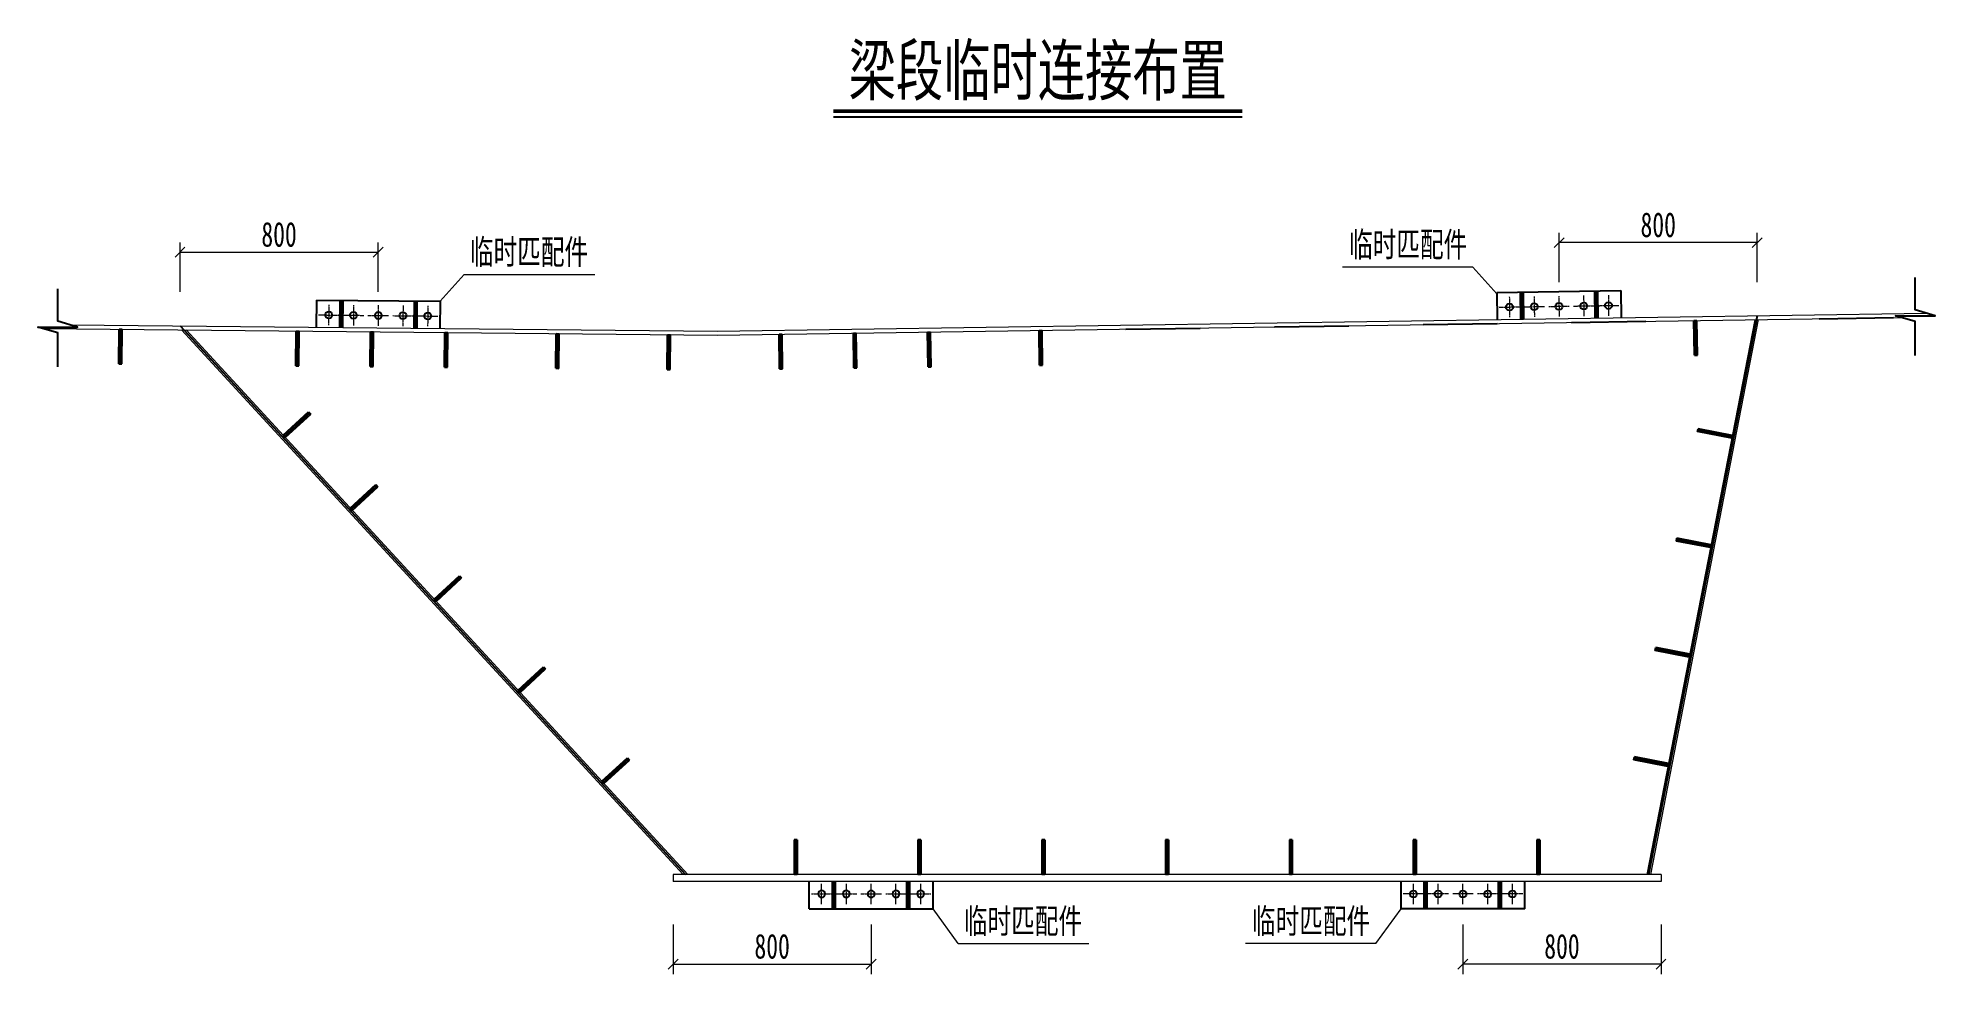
# Model space of a CAD drawing. Header units: millimetres. Extents: x 144887 to 156007, y -97691 to -90952.
# Drawn here: x 146638 to 154301, y -97691 to -93910 of the extents above; entities that cross this region are included whole.
import ezdxf
from ezdxf.enums import TextEntityAlignment as Align

# ---------------------------------------------------------------- set-up
doc = ezdxf.new("R2010")
doc.units = ezdxf.units.MM
doc.linetypes.add('CENTER2', pattern=[28.575, 19.05, -3.175, 3.175, -3.175])
doc.layers.get('Defpoints').update_dxf_attribs({"color": 8})
for name, color, linetype, lineweight in [('中心线', 2, 'CENTER2', 15), ('文字', 7, 'Continuous', 15), ('标注线及字体', 2, 'Continuous', 15), ('细实线', 4, 'Continuous', 15), ('钢板粗线', 1, 'Continuous', 25), ('钢板细线', 6, 'Continuous', 15)]:
    doc.layers.add(name, color=color, linetype=linetype, lineweight=lineweight)
doc.styles.add('111', font='', dxfattribs={"width": 0.7})
doc.styles.add('BM_Dim', font='', dxfattribs={"width": 0.85})
doc.styles.get('111').set_extended_font_data('仿宋_GB2312')
doc.styles.get('BM_Dim').set_extended_font_data('仿宋_GB2312')
doc.dimstyles.new('200', dxfattribs={"dimscale": 0, "dimtxt": 2.5, "dimasz": 1, "dimexe": 1, "dimexo": 1, "dimgap": 0.6, "dimtad": 1, "dimdec": 0, "dimdsep": 46, "dimtxsty": '111', "dimblk": 'OBLIQUE', "dimcen": 0, "dimclrd": 4, "dimclre": 4, "dimclrt": 4, "dimadec": 1, "dimazin": 2, "dimtfac": 1, "dimtdec": 0, "dimtix": 1, "dimtmove": 2, "dimatfit": 3, "dimfxl": 4, "dimfxlon": 1, "dimtolj": 1, "dimlwd": -1, "dimlwe": -1, "dimarcsym": 0})

msp = doc.modelspace()

# ---------------------------------------------------------------- texts
at = {"layer": '文字', "style": 'BM_Dim', "width": 0.7}
for p in [(152172.5, -94824.1), (151780.5, -97556.8)]:
    msp.add_text('临时匹配件', height=100, rotation=360, dxfattribs=at).set_placement(p, align=Align.BOTTOM_CENTER)
for p in [(148621.9, -94854.1), (150617, -97556.8)]:
    msp.add_text('临时匹配件', height=100, dxfattribs=at).set_placement(p, align=Align.BOTTOM_CENTER)
at = {"layer": '标注线及字体', "style": '111', "width": 0.7}
msp.add_text('梁段临时连接布置', height=200, dxfattribs=at).set_placement((150676.8, -94036.7), align=Align.MIDDLE)

# ---------------------------------------------------------------- blocks, each defined once
blk = doc.blocks.new('U型肋2')
at = {"layer": 'Defpoints'}
blk.add_line((89516.8, -40634.7), (89816.8, -40634.7), dxfattribs=at)
blk = doc.blocks.new('12-140加劲 无过焊孔')
at = {"layer": 'Defpoints'}
blk.add_line((38946.6, 32076.7), (38946.6, 32216.7), dxfattribs=at)
at = {"layer": '钢板粗线', "color": 7}
for p, q in [((38940.6, 32076.7), (38940.6, 32216.7)), ((38940.6, 32216.7), (38952.6, 32216.7)), ((38952.6, 32076.7), (38952.6, 32216.7)), ((38940.6, 32076.7), (38952.6, 32076.7))]:
    blk.add_line(p, q, dxfattribs=at)
blk = doc.blocks.new('14-160加劲 无过焊孔')
at = {"layer": 'Defpoints'}
blk.add_line((38609.4, 32076.7), (38609.4, 32216.7), dxfattribs=at)
at = {"layer": '钢板粗线', "color": 7}
for p, q in [((38603.4, 32076.7), (38603.4, 32216.7)), ((38603.4, 32216.7), (38615.4, 32216.7)), ((38615.4, 32076.7), (38615.4, 32216.7)), ((38603.4, 32076.7), (38615.4, 32076.7))]:
    blk.add_line(p, q, dxfattribs=at)
blk = doc.blocks.new('匹配件立面')
at = {"layer": 'Defpoints'}
for p, q in [((-150, 0), (-150, -110)), ((150, 0), (150, -110))]:
    blk.add_line(p, q, dxfattribs=at)
at = {"layer": '中心线', "ltscale": 0.3}
for p, q in [((-241.4, -60), (-158.6, -60)), ((-200, -18.6), (-200, -101.4)), ((-141.4, -60), (-58.6, -60)), ((-100, -18.6), (-100, -101.4)), ((-41.4, -60), (41.4, -60)), ((0, -18.6), (0, -101.4)), ((58.6, -60), (141.4, -60)), ((100, -18.6), (100, -101.4)), ((158.6, -60), (241.4, -60)), ((200, -18.6), (200, -101.4))]:
    blk.add_line(p, q, dxfattribs=at)
at = {"layer": '钢板粗线'}
for p, q in [((-250, 0), (250, 0)), ((-250, 0), (-250, -110)), ((-156, 0), (-156, -110)), ((-144, 0), (-144, -110)), ((144, 0), (144, -110)), ((156, 0), (156, -110)), ((250, 0), (250, -110))]:
    blk.add_line(p, q, dxfattribs=at)
for centre in [(-200, -60), (-100, -60), (0, -60), (100, -60), (200, -60)]:
    blk.add_circle(centre, 14, dxfattribs=at)
blk = doc.blocks.new('_Oblique')
at = {"color": 0, "linetype": 'ByBlock', "lineweight": -2}
blk.add_line((-0.5, -0.5), (0.5, 0.5), dxfattribs=at)
blk = doc.blocks.new('*D851')
at = {"layer": 'Defpoints', "color": 0}
for p in [(152782.6, -94736.7), (152782.6, -95043.7), (153582.6, -95031.7)]:
    blk.add_point(p, dxfattribs=at)
at = {"layer": '细实线', "color": 4}
for p, q in [((152782.6, -94896.7), (152782.6, -94696.7)), ((153582.6, -94896.7), (153582.6, -94696.7)), ((153582.6, -94736.7), (152782.6, -94736.7))]:
    blk.add_line(p, q, dxfattribs=at)
at = {"layer": '细实线', "color": 4, "xscale": 40, "yscale": 40, "zscale": 40, "rotation": 180}
blk.add_blockref('_Oblique', (152782.6, -94736.7), dxfattribs=at)
at = {"layer": '细实线', "color": 4, "xscale": 40, "yscale": 40, "zscale": 40}
blk.add_blockref('_Oblique', (153582.6, -94736.7), dxfattribs=at)
at = {"layer": '细实线', "color": 4, "insert": (153182.6, -94665.1), "char_height": 100, "attachment_point": 5, "style": '111'}
blk.add_mtext('\\A1;800', dxfattribs=at)
blk = doc.blocks.new('*D852')
at = {"layer": 'Defpoints', "color": 0}
for p in [(148012.3, -94775.5), (147212.3, -95072.9), (148012.3, -95081)]:
    blk.add_point(p, dxfattribs=at)
at = {"layer": '细实线', "color": 4}
for p, q in [((147212.3, -94935.5), (147212.3, -94735.5)), ((147212.3, -94775.5), (148012.3, -94775.5)), ((148012.3, -94935.5), (148012.3, -94735.5))]:
    blk.add_line(p, q, dxfattribs=at)
at = {"layer": '细实线', "color": 4, "xscale": 40, "yscale": 40, "zscale": 40, "rotation": 180}
blk.add_blockref('_Oblique', (147212.3, -94775.5), dxfattribs=at)
at = {"layer": '细实线', "color": 4, "xscale": 40, "yscale": 40, "zscale": 40}
blk.add_blockref('_Oblique', (148012.3, -94775.5), dxfattribs=at)
at = {"layer": '细实线', "color": 4, "insert": (147612.3, -94703.9), "char_height": 100, "attachment_point": 5, "style": '111'}
blk.add_mtext('\\A1;800', dxfattribs=at)
blk = doc.blocks.new('*D853')
at = {"layer": 'Defpoints', "color": 0}
for p in [(153193.8, -97317.2), (152393.8, -97427.2), (152393.8, -97650.8)]:
    blk.add_point(p, dxfattribs=at)
at = {"layer": '细实线', "color": 4}
for p, q in [((152393.8, -97490.8), (152393.8, -97690.8)), ((153193.8, -97490.8), (153193.8, -97690.8)), ((153193.8, -97650.8), (152393.8, -97650.8))]:
    blk.add_line(p, q, dxfattribs=at)
at = {"layer": '细实线', "color": 4, "xscale": 40, "yscale": 40, "zscale": 40, "rotation": 180}
blk.add_blockref('_Oblique', (152393.8, -97650.8), dxfattribs=at)
at = {"layer": '细实线', "color": 4, "xscale": 40, "yscale": 40, "zscale": 40}
blk.add_blockref('_Oblique', (153193.8, -97650.8), dxfattribs=at)
at = {"layer": '细实线', "color": 4, "insert": (152793.8, -97579.2), "char_height": 100, "attachment_point": 5, "style": '111'}
blk.add_mtext('\\A1;800', dxfattribs=at)
blk = doc.blocks.new('*D854')
at = {"layer": 'Defpoints', "color": 0}
for p in [(149203.8, -97317.2), (150003.8, -97427.2), (150003.8, -97650.8)]:
    blk.add_point(p, dxfattribs=at)
at = {"layer": '细实线', "color": 4}
for p, q in [((149203.8, -97490.8), (149203.8, -97690.8)), ((150003.8, -97490.8), (150003.8, -97690.8)), ((149203.8, -97650.8), (150003.8, -97650.8))]:
    blk.add_line(p, q, dxfattribs=at)
at = {"layer": '细实线', "color": 4, "xscale": 40, "yscale": 40, "zscale": 40, "rotation": 180}
blk.add_blockref('_Oblique', (149203.8, -97650.8), dxfattribs=at)
at = {"layer": '细实线', "color": 4, "xscale": 40, "yscale": 40, "zscale": 40}
blk.add_blockref('_Oblique', (150003.8, -97650.8), dxfattribs=at)
at = {"layer": '细实线', "color": 4, "insert": (149603.8, -97579.2), "char_height": 100, "attachment_point": 5, "style": '111'}
blk.add_mtext('\\A1;800', dxfattribs=at)

# ---------------------------------------------------------------- dimensions: what is measured, and where the dimension line sits
at = {"layer": '细实线'}
for base, p1, p2, picture, middle in [((152782.6, -94736.7), (153582.6, -95031.7), (152782.6, -95043.7), '*D851', (153182.6, -94665.1)), ((148012.3, -94775.5), (147212.3, -95072.9), (148012.3, -95081), '*D852', (147612.3, -94703.9)), ((152393.8, -97650.8), (153193.8, -97317.2), (152393.8, -97427.2), '*D853', (152793.8, -97579.2))]:
    dim = msp.add_linear_dim(base=base, p1=p1, p2=p2, dimstyle='200', override={"dimscale": 40, "dimblk": 'Oblique'}, dxfattribs=at)
    dim.commit()
    dim.dimension.update_dxf_attribs({"geometry": picture, "text_midpoint": middle})
dim = msp.add_linear_dim(base=(150003.8, -97650.8), p1=(149203.8, -97317.2), p2=(150003.8, -97427.2), angle=180, dimstyle='200', override={"dimscale": 40, "dimblk": 'Oblique'}, dxfattribs=at)
dim.commit()
dim.dimension.update_dxf_attribs({"geometry": '*D854', "text_midpoint": (149603.8, -97579.2)})

# ---------------------------------------------------------------- linework, layer by layer
msp.add_line((149851.1, -94229.2), (151502.4, -94229.2))
at = {"const_width": 14.4}
msp.add_lwpolyline([(149851.1, -94205.2), (151502.4, -94205.2)], dxfattribs=at)
for points in [[(146718.5, -95238.4), (146718.5, -95101.6), (146638.5, -95077.6), (146798.5, -95077.6), (146718.5, -95053.6), (146718.5, -95021.6), (146718.5, -94923.2)], [(154220.7, -95192.5), (154220.7, -95055.7), (154140.7, -95031.7), (154300.7, -95031.7), (154220.7, -95007.7), (154220.7, -94975.7), (154220.7, -94877.3)]]:
    msp.add_lwpolyline(points)
at = {"layer": 'Defpoints'}
for p, q in [((147212.3, -95072.9), (149253.8, -97289.2)), ((153582.6, -95031.7), (153143.8, -97289.2))]:
    msp.add_line(p, q, dxfattribs=at)
at = {"layer": '细实线'}
for p, q in [((152434.4, -94835.3), (151907.3, -94835.3)), ((152434.4, -94835.3), (152531, -94943.5)), ((148360, -94865.3), (148263.4, -94973.5)), ((148360, -94865.3), (148887.2, -94865.3)), ((150355.1, -97568), (150253.8, -97427.2)), ((152042.4, -97568), (152143.8, -97427.2)), ((150355.1, -97568), (150882.3, -97568)), ((152042.4, -97568), (151515.2, -97568))]:
    msp.add_line(p, q, dxfattribs=at)
at = {"layer": '钢板细线'}
for p, q in [((153572.3, -95047.8), (153136.6, -97289.2)), ((153586.6, -95047.6), (153150.9, -97289.2)), ((147217.6, -95089), (149244.2, -97289.2)), ((147236.8, -95089.2), (149263.3, -97289.2)), ((153193.8, -97289.2), (149203.8, -97289.2)), ((149203.8, -97289.2), (149203.8, -97317.2)), ((153193.8, -97289.2), (153193.8, -97317.2)), ((153193.8, -97317.2), (149203.8, -97317.2))]:
    msp.add_line(p, q, dxfattribs=at)
for points in [[(146657.7, -95083.4), (149382.6, -95110.7), (154164.7, -95038.9)], [(146768.1, -95068.5), (149382.6, -95094.7), (154266.3, -95021.4)]]:
    msp.add_lwpolyline(points, dxfattribs=at)

# ---------------------------------------------------------------- block references
at = {"layer": '细实线'}
for name, p, rotation in [('匹配件立面', (152780.9, -94933.7), 0.8593722436447964), ('匹配件立面', (148013.4, -94971), 359.4262908393059), ('12-140加劲 无过焊孔', (107705.1, -126911.7), 359.4262908392987), ('12-140加劲 无过焊孔', (108420.6, -126918.9), 359.4262908401089), ('12-140加劲 无过焊孔', (108720.6, -126921.9), 359.4262908401089), ('12-140加劲 无过焊孔', (109020.6, -126924.9), 359.4262908401089), ('12-140加劲 无过焊孔', (109470.6, -126929.4), 359.4262908401089), ('12-140加劲 无过焊孔', (109920.6, -126933.9), 359.4262908401089), ('12-140加劲 无过焊孔', (111178.8, -127904), 0.8593722439355104), ('12-140加劲 无过焊孔', (111478.8, -127899.5), 0.8593722439355104), ('12-140加劲 无过焊孔', (111778.8, -127895), 0.8593722439355104), ('12-140加劲 无过焊孔', (112228.8, -127888.3), 0.8593722439355104), ('匹配件立面', (152393.8, -97427.2), 179.9999999999972)]:
    msp.add_blockref(name, p, dxfattribs=dict(at, rotation=rotation))
at = {"layer": '细实线', "xscale": -1, "rotation": 180.0000000000028}
msp.add_blockref('匹配件立面', (150003.8, -97427.2), dxfattribs=at)
at = {"layer": '钢板细线'}
for name, p, rotation in [('U型肋2', (60916.5, -55798.4), 0.8593722436446944), ('U型肋2', (61516.5, -55789.4), 0.8593722436446944), ('U型肋2', (62116.4, -55780.4), 0.8593722436446944), ('U型肋2', (62716.4, -55771.4), 0.8593722436446944), ('12-140加劲 无过焊孔', (114873.6, -127848.7), 0.8593722439355104), ('U型肋2', (63716.4, -55756.4), 0.8593722436446944), ('14-160加劲 无过焊孔', (97881.9, -88853.4), 312.6489191297478), ('14-160加劲 无过焊孔', (177600.7, -139541.4), 78.99999835263293), ('14-160加劲 无过焊孔', (98152.9, -89147.6), 312.6489191297478), ('14-160加劲 无过焊孔', (177514.9, -139983.2), 78.99999835263293), ('14-160加劲 无过焊孔', (98491.6, -89515.4), 312.6489191297478), ('14-160加劲 无过焊孔', (177429, -140424.9), 78.99999835263293), ('14-160加劲 无过焊孔', (98830.4, -89883.1), 312.6489191297478), ('14-160加劲 无过焊孔', (99169.1, -90250.9), 312.6489191297478), ('14-160加劲 无过焊孔', (177343.1, -140866.6), 78.99999835263293), ('12-140加劲 无过焊孔', (188645.3, -65072.4), 180.000000000002), ('12-140加劲 无过焊孔', (189145.3, -65072.4), 180.0000000000021), ('12-140加劲 无过焊孔', (189645.3, -65072.4), 180.0000000000021), ('12-140加劲 无过焊孔', (190145.3, -65072.4), 180.0000000000021), ('12-140加劲 无过焊孔', (190645.3, -65072.4), 180.0000000000021), ('12-140加劲 无过焊孔', (191145.3, -65072.4), 180.0000000000021), ('12-140加劲 无过焊孔', (191645.3, -65072.4), 180.0000000000021)]:
    msp.add_blockref(name, p, dxfattribs=dict(at, rotation=rotation))

msp.set_redraw_order([(e.dxf.handle, doc.entitydb.next_handle()) for e in msp.query("TEXT MTEXT ATTDEF DIMENSION ARC_DIMENSION")])  # texts and dimensions are drawn at this point

doc.saveas('drawing.dxf')
